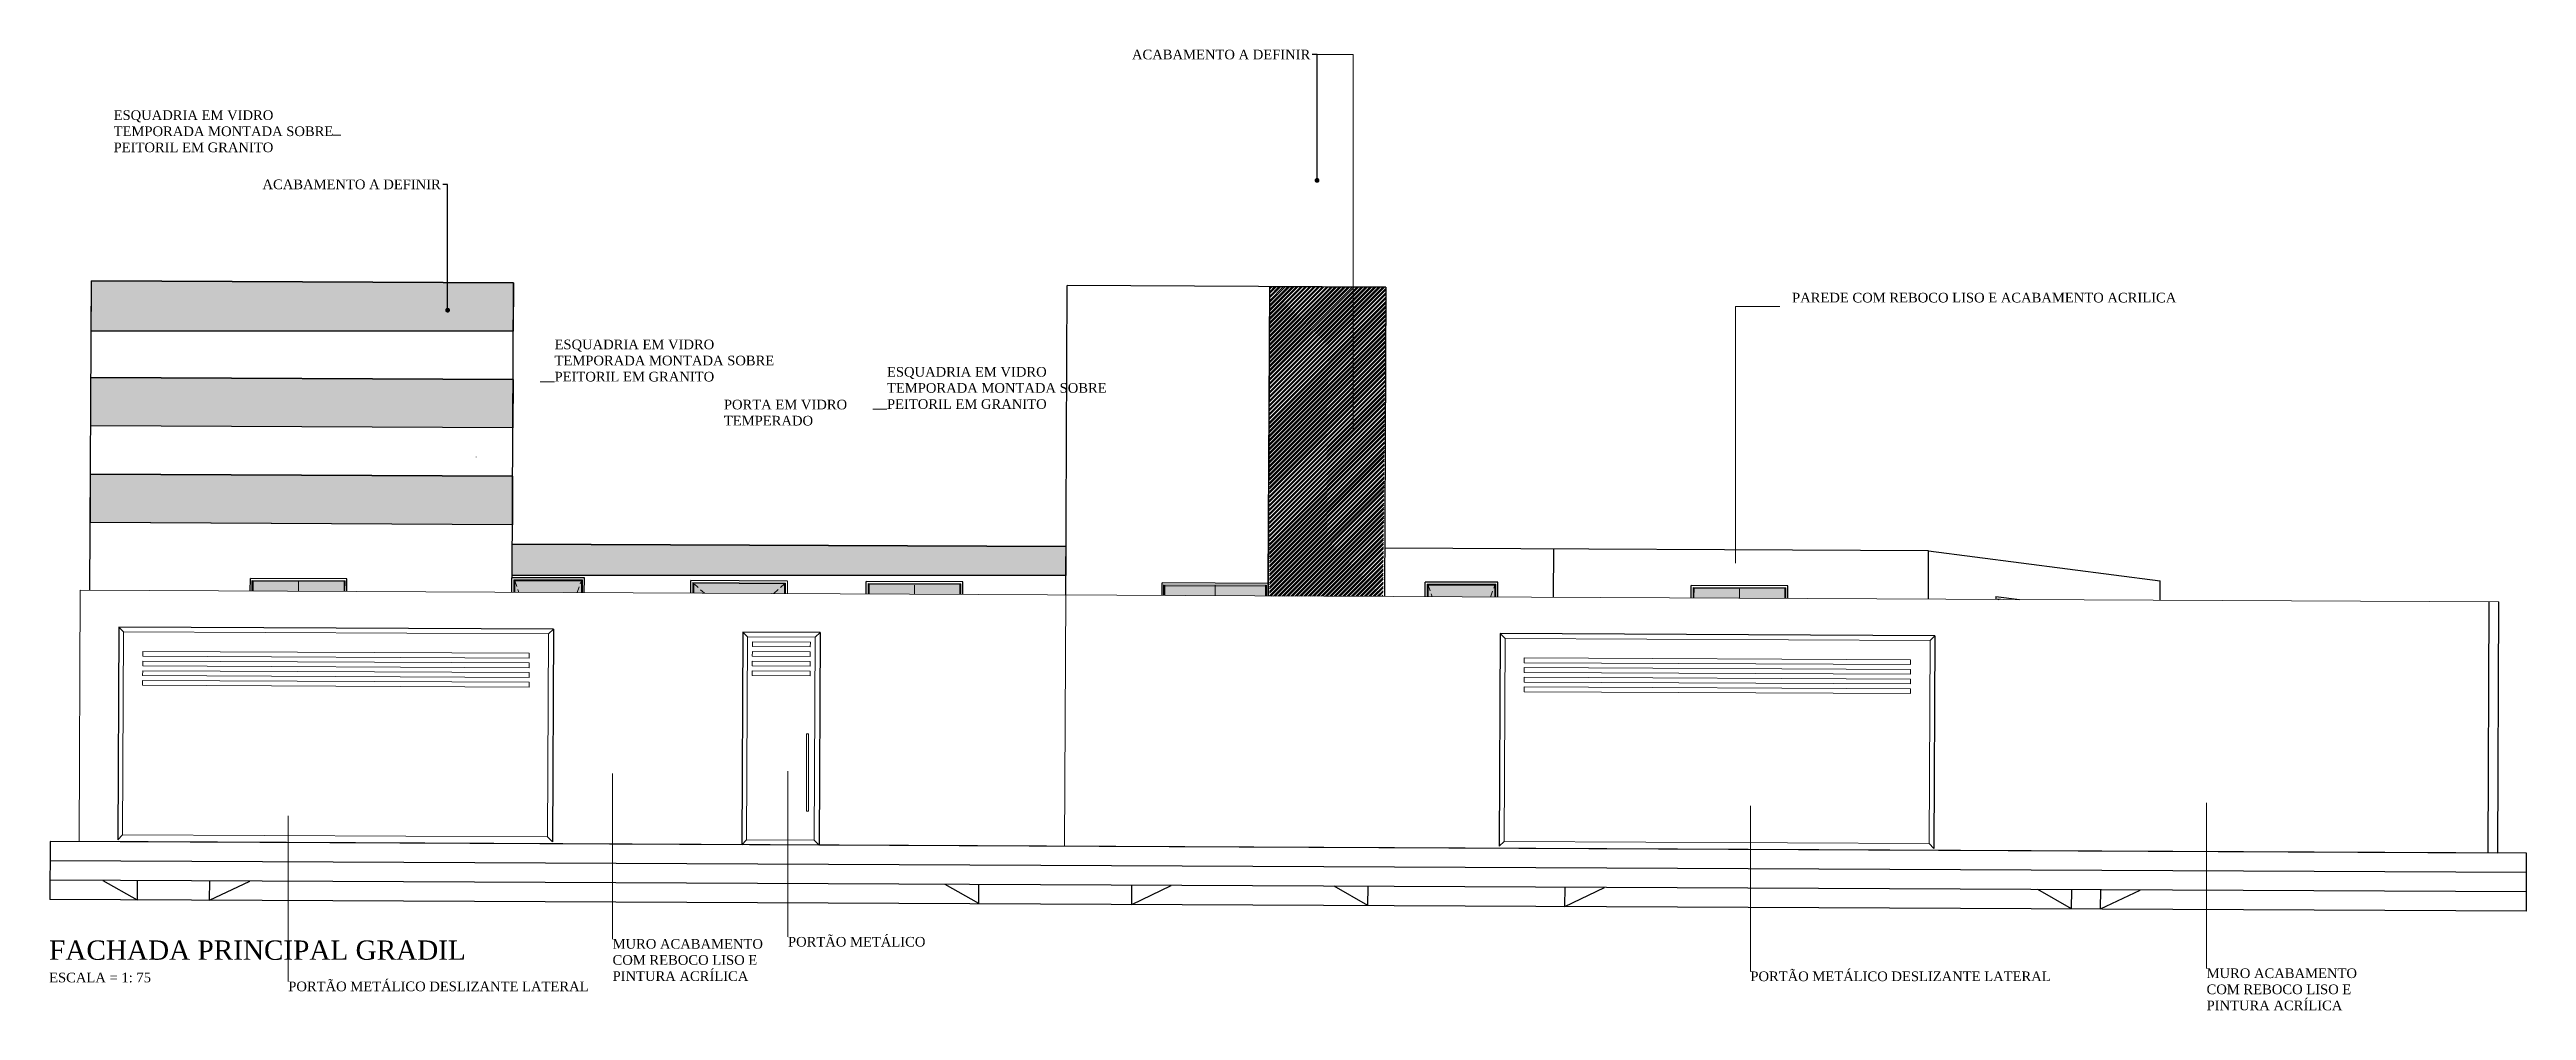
# Model space of a CAD drawing. Header units: millimetres. Extents: x 103208 to 171806, y -164 to 10038.
# Drawn here: x 122349 to 124913, y 2420 to 3414 of the extents above; entities that cross this region are included whole.
import ezdxf
from ezdxf import colors
from ezdxf.entities.mleader import LeaderData, LeaderLine
from ezdxf.math import Vec2, Vec3

# ---------------------------------------------------------------- set-up
doc = ezdxf.new("R2010")
doc.units = ezdxf.units.MM
doc.linetypes.add('HIDDEN', pattern=[9.525, 6.35, -3.175])
for name, color, linetype in [('01', 1, 'Continuous'), ('ACESSORIOS', 2, 'Continuous'), ('Grama', 84, 'Continuous'), ('JANELA', 2, 'Continuous'), ('Texto', 2, 'Continuous')]:
    doc.layers.add(name, color=color, linetype=linetype)
for name, color, linetype, lineweight in [('Fachadas - Varanda', 3, 'Continuous', 30), ('Hachura', 1, 'Continuous', 9), ('MURO', 3, 'Continuous', 0), ('Pilares Sub-solo', 7, 'Continuous', 70), ('Pisos Externos', 15, 'Continuous', 9), ('Portas - Janelas', 2, 'Continuous', 20), ('Projeção Portas', 55, 'HIDDEN', 5)]:
    doc.layers.add(name, color=color, linetype=linetype, lineweight=lineweight)
doc.styles.get("Standard").update_dxf_attribs({"font": 'arial.ttf'})
doc.styles.add('Valéria', font='romantic.ttf', dxfattribs={"height": 10})

msp = doc.modelspace()

# ---------------------------------------------------------------- texts
at = {"char_height": 10, "attachment_point": 1}
for s, insert, width in [('{\\fRomantic|b0|i0|c2|p2;\\C2;ESQUADRIA EM VIDRO \\PTEMPORADA MONTADA SOBRE\\PPEITORIL EM GRANITO}', (122414.89095, 3350.99573), 224.6255116), ('{\\fRomantic|b0|i0|c2|p2;\\C2;PAREDE COM REBOCO LISO E ACABAMENTO ACRILICA}', (124152.38456, 3162.22289, -768.95785), 395.0177353), ('{\\fRomantic|b0|i0|c2|p2;\\C2;ESQUADRIA EM VIDRO \\PTEMPORADA MONTADA SOBRE\\PPEITORIL EM GRANITO}', (122871.3102, 3113.81058, 81487.70464), 224.6255116), ('{\\fRomantic|b0|i0|c2|p2;\\C2;ESQUADRIA EM VIDRO \\PTEMPORADA MONTADA SOBRE\\PPEITORIL EM GRANITO}', (123215.45145, 3085.46355), 224.6255116), ('{\\fRomantic|b0|i0|c2|p2;\\C2;PORTA EM VIDRO\\PTEMPERADO}', (123046.60956, 3051.61089, 2382.7861), 125.3482265), ('{\\fRomantic|b0|i0|c2|p2;\\C2;MURO ACABAMENTO COM REBOCO LISO E PINTURA ACRÍLICA}', (122931.38179, 2493.70918, -623.70094), 156.3279308), ('{\\fRomantic|b0|i0|c2|p2;\\C2;PORTÃO METÁLICO}', (123112.98322, 2495.90204, -623.70094), 142.6991076), ('{\\fRomantic|b0|i0|c2|p2;\\C2;PORTÃO METÁLICO DESLIZANTE LATERAL}', (124109.22682, 2460.16591), 309.1780993), ('{\\fRomantic|b0|i0|c2|p2;\\C2;MURO ACABAMENTO COM REBOCO LISO E PINTURA ACRÍLICA}', (124581.4852, 2463.35056), 156.3279308), ('{\\fRomantic|b0|i0|c2|p2;\\C2;PORTÃO METÁLICO DESLIZANTE LATERAL}', (122595.67086, 2449.72919), 309.1780993)]:
    msp.add_mtext(s, dxfattribs=dict(at, insert=insert, width=width))
at = {"layer": 'Texto', "insert": (122348.1139, 2492.22991), "char_height": 10, "attachment_point": 1, "style": 'Valéria'}
msp.add_mtext('{\\H2x;\\C5;FACHADA PRINCIPAL GRADIL\\P\\H0.5x;\\C2;ESCALA = 1: 75}', dxfattribs=at)

# ---------------------------------------------------------------- blocks, each defined once
blk = doc.blocks.new('_Dot')
at = {"color": 0, "linetype": 'ByBlock', "lineweight": -2}
blk.add_line((-0.5, 0), (-1, 0), dxfattribs=at)
at = {"color": 0, "linetype": 'ByBlock', "const_width": 0.5}
blk.add_lwpolyline([(-0.25, 0, 1), (0.25, 0, 1)], format="xyb", close=True, dxfattribs=at)

# ---------------------------------------------------------------- hatches: boundary and pattern name
h = msp.add_hatch()
h.set_pattern_fill('ANGLE', color=42)
h.set_pattern_definition([(0, (5726.867, -13.8403), (0, 6.985), [5.08, -1.905]), (90, (5726.867, -13.8403), (-6.985, 4e-16), [5.08, -1.905])])
h.paths.add_polyline_path([(122391.90648, 3174.43072), (122828.90152, 3172.34778), (122828.66319, 3122.34835), (122391.68496, 3122.34835)])
h.paths.add_polyline_path([(122391.42984, 3074.43185), (122828.42487, 3072.34891), (122828.18655, 3022.34948), (122391.19151, 3024.43242)])
h.paths.add_polyline_path([(122390.95319, 2974.43299), (122827.94823, 2972.35005), (122827.7099, 2922.35062), (122390.95319, 2924.43242)])
h = msp.add_hatch()
h.set_pattern_fill('STEEL', color=42)
h.set_pattern_definition([(45, (5726.8673, -13.8403), (-2.24506403, 2.24506403), []), (45, (5726.8673, -12.253), (-2.24506403, 2.24506403), [])])
h.paths.add_polyline_path([(123611.69262, 3168.6166), (123731.99126, 3168.0432), (123728.88666, 2848.33447), (123611.35256, 2848.33447)])
h = msp.add_hatch()
h.set_pattern_fill('ANGLE', color=42)
h.set_pattern_definition([(0, (5726.2954, -133.839), (0, 6.985), [5.08, -1.905]), (90, (5726.2954, -133.839), (-6.985, 4e-16), [5.08, -1.905])])
h.paths.add_polyline_path([(122828.12546, 2901.87897), (123401.06294, 2899.14806), (123400.72049, 2870.46956), (122827.76999, 2870.46956)])
at = {"layer": 'Grama', "transparency": 33554559}
h = msp.add_hatch(dxfattribs=at)
h.set_pattern_fill('AR-RROOF', color=33, scale=0.4, angle=45)
h.set_pattern_definition([(45, (2223.852, 0), (8.6210459, 22.9894557), [152.4, -20.32, 50.8, -10.16]), (45, (2229.814, 13.147), (-16.7391974, 2.3707876), [30.48, -3.3528, 60.96, -7.62]), (45, (2221.337, 9.699), (32.5444482, 42.17128274), [81.28, -14.224, 40.64, -10.16])])
h.paths.add_polyline_path([(122559.42696, 2863.62871), (122653.37823, 2863.62871), (122653.37823, 2853.18077), (122559.42696, 2853.18077)])
h.paths.add_polyline_path([(122830.18152, 2864.3524), (122899.15636, 2864.3524), (122899.15636, 2852.00927), (122830.18152, 2852.00927)])
h.paths.add_polyline_path([(123015.42178, 2861.45521), (123109.37305, 2861.45521), (123109.37305, 2851.00727), (123015.42178, 2851.00727)])
h.paths.add_polyline_path([(123197.01972, 2860.58962), (123290.97099, 2860.58962), (123290.97099, 2850.14169), (123197.01972, 2850.14169)])
h.paths.add_polyline_path([(123503.21624, 2859.13013), (123607.1674, 2859.13013), (123607.1674, 2848.63454), (123503.21624, 2848.63454)])
h.paths.add_polyline_path([(123775.72088, 2859.84549), (123844.69573, 2859.84549), (123844.69573, 2847.50236), (123775.72088, 2847.50236)])
h.paths.add_polyline_path([(124050.88688, 2856.51966), (124144.83814, 2856.51966), (124144.83814, 2846.07173), (124050.88688, 2846.07173)])

# ---------------------------------------------------------------- linework, layer by layer
for p, q in [((122390.38122, 2854.43435, 9056.04215), (122391.90648, 3174.43072, 9056.04215)), ((122828.90152, 3172.34778, 1586.93176), (122391.90648, 3174.43072)), ((122827.44776, 2867.3524, 9056.04215), (122828.90152, 3172.34778, 9056.04215)), ((123400.46974, 2849.61976, 9056.04215), (123401.99501, 3169.61613, 9056.04215)), ((123731.99126, 3168.0432, 4866.46968), (123401.99501, 3169.61613, 3668.10016)), ((123610.22933, 2861.62009, 4429.60952), (123611.69262, 3168.6166, 4429.60952)), ((122828.66319, 3122.34835, 1586.93176), (122391.66816, 3122.34835)), ((122828.42487, 3072.34891, 1586.93176), (122391.42984, 3074.43185)), ((122828.18655, 3022.34948, 1586.93176), (122391.19151, 3024.43242)), ((122827.94823, 2972.35005, 1586.93176), (122390.95319, 2974.43299)), ((122827.7099, 2922.35062, 1586.93176), (122390.71487, 2924.43356)), ((123400.70807, 2899.61919, 3668.10016), (122827.61458, 2902.35084, 1586.93176)), ((124293.69792, 2895.36275, 6910.96071), (123730.70432, 2898.04626, 4866.46968)), ((123905.46401, 2847.2127, 9056.04215), (123905.70233, 2897.21214, 9056.04215)), ((124293.4596, 2845.36332, 9056.04215), (124293.69792, 2895.36275, 9056.04215)), ((124293.57555, 2895.37864, 6906.34034), (124533.5522, 2864.21915, 15967.00286)), ((123400.56507, 2869.61953, 3668.10016), (122827.45856, 2869.61953, 1586.36506)), ((124533.45687, 2844.21937, 9056.04215), (124533.5522, 2864.21915, 9056.04215)), ((122349.1424, 2594.62796), (122348.85641, 2534.62864)), ((124882.91361, 2582.55073, -145.25691), (122349.1424, 2594.62796, -9346.55598)), ((124912.62728, 2582.4091, 9163.94628), (122349.1424, 2594.62796, -145.25691)), ((124882.91361, 2582.55073, 9056.04215), (122379.14205, 2594.48497, -36.31423)), ((124912.53196, 2562.40933, 9163.94628), (122349.04707, 2574.62819, -145.25691)), ((124912.62728, 2522.40842, 9273.92752), (124912.62728, 2582.4091, 9273.92752)), ((124912.43663, 2542.40956, 9163.94628), (122348.95174, 2554.62842, -145.25691)), ((122439.58692, 2533.78427, 28.56648), (122404.23432, 2553.953, -209.10408)), ((122514.26617, 2533.84022, 564.36539), (122555.85671, 2553.6422, 823.99641)), ((123310.47293, 2530.35655, 3346.81352), (123275.67086, 2550.21121, 3112.84408)), ((123468.80602, 2529.60185, 3921.62405), (123509.74888, 2549.09547, 4177.21197)), ((123713.32361, 2528.43636, 16202.24916), (123678.52154, 2548.29102, 15968.27972)), ((123917.32472, 2527.46399, 16834.12915), (123958.26758, 2546.95761, 17089.71707)), ((124441.7722, 2524.96421, 18847.58402), (124406.97013, 2544.81887, 18613.61457)), ((124471.77186, 2524.82121, 18847.58402), (124512.71472, 2544.31483, 19103.17194)), ((124912.62728, 2522.40842, 9273.92752), (122348.85641, 2534.62864, -36.31423))]:
    msp.add_line(p, q)
msp.add_lwpolyline([(122391.90648, 3174.43072), (122828.90152, 3172.34778), (122828.66319, 3122.34835), (122391.68496, 3122.34835)], close=True)
for points, elevation in [([(123610.27497, 2848.61972), (123611.69262, 3168.6166), (123731.99126, 3168.0432), (123730.46599, 2848.04683)], 4429.60952), ([(122439.58692, 2533.78427), (122439.68225, 2553.78404)], 28.56648), ([(122514.26617, 2533.84022), (122514.3615, 2553.83999)], 564.36539), ([(123310.47293, 2530.35655), (123310.56678, 2550.04488)], 3346.81352), ([(123468.80602, 2529.60185), (123468.89987, 2549.29018)], 3921.62405), ([(123713.32361, 2528.43636), (123713.41746, 2548.12469)], 16202.24916), ([(123917.32472, 2527.46399), (123917.42004, 2547.46376)], 16834.12915), ([(124441.7722, 2524.96421), (124441.86605, 2544.65253)], 18847.58402), ([(124471.77186, 2524.82121), (124471.8657, 2544.50954)], 18847.58402)]:
    msp.add_lwpolyline(points, dxfattribs=dict(elevation=elevation))
for points, elevation in [([(122391.42984, 3074.43185), (122828.42487, 3072.34891), (122828.18655, 3022.34948), (122391.19151, 3024.43242)], 0), ([(122390.95319, 2974.43299), (122827.94823, 2972.35005), (122827.7099, 2922.35062), (122390.95319, 2924.43242)], 0), ([(122827.61458, 2902.35084), (123400.70807, 2899.61919), (123400.56507, 2869.61953), (122827.61458, 2869.61953)], 1586.93176)]:
    msp.add_lwpolyline(points, close=True, dxfattribs=dict(elevation=elevation))
at = {"layer": '01'}
for p, q in [((122558.37931, 2853.63359, 9056.04215), (122558.43174, 2864.63346, 9056.04215)), ((122654.37822, 2853.17601, 9056.04215), (122654.43065, 2864.17588, 9056.04215)), ((123502.16859, 2849.13501, 12483.37898), (123502.22102, 2860.13489, 12483.37898))]:
    msp.add_line(p, q, dxfattribs=at)
at = {"layer": 'ACESSORIOS'}
for p, q in [((122656.44016, 2866.16633, 965.95846), (122556.4413, 2866.64297, 602.81618)), ((122656.3782, 2853.16647, 9056.04215), (122656.44016, 2866.16633, 9056.04215)), ((122827.15691, 2852.35246, 1587.00338), (122827.18766, 2867.3524, 1587.00338)), ((122902.18851, 2867.35192, 5201.76298), (122827.18766, 2867.3524, 1587.00338)), ((122902.15634, 2851.99497, 1587.00338), (122902.18782, 2867.3524, 1587.00338)), ((123112.43498, 2863.99283, 2621.88725), (123012.43612, 2864.46947, 2258.74497)), ((123193.97209, 2850.60403, 9056.04215), (123194.03405, 2863.60388, 9056.04215)), ((123294.03292, 2863.12724, 3281.35363), (123194.03405, 2863.60388, 2918.21135)), ((123293.97095, 2850.12739, 9056.04215), (123294.03292, 2863.12724, 9056.04215)), ((123500.16861, 2849.14455, 9056.04215), (123500.23057, 2862.1444, 9056.04215)), ((123610.16736, 2848.62024, 9056.04215), (123610.22933, 2861.62009, 9056.04215)), ((123772.69628, 2847.84554, 5020.69559), (123772.72703, 2862.84549, 5020.69559)), ((123847.72788, 2862.84501, 8635.45518), (123772.72703, 2862.84549, 5020.69559)), ((123847.6957, 2847.48806, 5020.69559), (123847.72718, 2862.84549, 5020.69559)), ((124047.83924, 2846.53407, 8106.87756), (124047.90121, 2859.53392, 8106.87756)), ((124147.90007, 2859.05728, 2332.18904), (124047.90121, 2859.53392, 1969.04676)), ((124147.83811, 2846.05743, 8106.87756), (124147.90007, 2859.05728, 8106.87756)), ((124363.44288, 2848.06177, 3375.00113), (124387.68406, 2844.9142, 4290.26174)), ((124363.44288, 2848.06177, 5231.5229), (124363.44288, 2845.02975, 5246.14077)), ((122420.19026, 2816.43665, 9201.29906), (122419.14164, 2596.43915, 9201.29906)), ((122870.18514, 2814.29175, 10944.382), (122420.19026, 2816.43665, 9310.24175)), ((122420.19026, 2816.43665, 9201.29906), (122425.16637, 2811.41288, 9201.29906)), ((122865.16137, 2809.31564, 9201.29906), (122870.18514, 2814.29175, 9201.29906)), ((122870.18514, 2814.29175, 9201.29906), (122869.13652, 2594.29425, 9201.29906)), ((123066.18321, 2811.21268, 2454.84299), (123065.13459, 2591.21518, 2454.84299)), ((123146.1823, 2810.83137, 5200.19862), (123066.18321, 2811.21268, 4909.6848)), ((123071.15932, 2806.18891, 2454.84299), (123066.18321, 2811.21268, 2454.84299)), ((123141.15852, 2805.85526, 5182.0415), (123146.1823, 2810.83137, 5200.19862)), ((123146.1823, 2810.83137, 2454.84299), (123145.13368, 2590.83387, 2454.84299)), ((123850.27376, 2809.62015, 12869.39922), (123849.22514, 2589.62265, 12869.39922)), ((124300.26865, 2807.47525, 14612.48216), (123850.27376, 2809.62015, 12978.34191)), ((123850.27376, 2809.62015, 12869.39922), (123855.24987, 2804.59638, 12869.39922)), ((124295.24487, 2802.49914, 12869.39922), (124300.26865, 2807.47525, 12869.39922)), ((124300.26865, 2807.47525, 12869.39922), (124299.22003, 2587.47775, 12869.39922)), ((122419.14164, 2596.43915, 9201.29906), (122424.16541, 2601.41526, 9201.29906)), ((122869.13652, 2594.29425, 9201.29906), (122864.16041, 2599.31802, 9201.29906)), ((123065.13459, 2591.21518, 2454.84299), (123070.15836, 2596.19129, 2454.84299)), ((123145.13368, 2590.83387, 2454.84299), (123140.15757, 2595.85764, 2454.84299)), ((123849.22514, 2589.62265, 12869.39922), (123854.24892, 2594.59876, 12869.39922)), ((124299.22003, 2587.47775, 12869.39922), (124294.24392, 2592.50152, 12869.39922))]:
    msp.add_line(p, q, dxfattribs=at)
at = {"layer": 'Fachadas - Varanda'}
for p, q in [((123012.37415, 2851.46962, 9056.04215), (123012.43612, 2864.46947, 9056.04215)), ((124872.91373, 2582.5984, 9056.04215), (124874.153, 2842.59545, 9056.04215)), ((124882.91361, 2582.55073, 9056.04215), (124884.15289, 2842.54778, 9056.04215))]:
    msp.add_line(p, q, dxfattribs=at)
at = {"layer": 'Hachura'}
for p, q in [((122654.43065, 2864.17588, 958.69562), (122558.43174, 2864.63346, 610.07903)), ((122829.1569, 2852.34292, 1587.00338), (122829.18357, 2865.3524, 1587.00338)), ((122900.18372, 2865.3524, 106570.76368), (122829.18357, 2865.3524, 106570.76368)), ((122900.15635, 2852.00451, 1587.00338), (122900.18372, 2865.3524, 1587.00338)), ((123014.37413, 2851.46009, 9056.04215), (123014.42656, 2862.45996, 9056.04215)), ((123110.42547, 2862.00238, 2614.62441), (123014.42656, 2862.45996, 2266.00782)), ((123110.37304, 2851.00251, 9056.04215), (123110.42547, 2862.00238, 9056.04215)), ((123195.97207, 2850.5945, 9056.04215), (123196.0245, 2861.59437, 9056.04215)), ((123292.02341, 2861.1368, 3274.09079), (123196.0245, 2861.59437, 2925.4742)), ((123291.97098, 2850.13692, 9056.04215), (123292.02341, 2861.1368, 9056.04215)), ((123608.21981, 2859.62964, 4422.34667), (123502.22102, 2860.13489, 4037.41586)), ((123608.16738, 2848.62977, 9056.04215), (123608.21981, 2859.62964, 9056.04215)), ((123774.69626, 2847.83601, 5020.69559), (123774.72293, 2860.84549, 5020.69559)), ((123845.72308, 2860.84549, 110004.45588), (123774.72293, 2860.84549, 110004.45588)), ((123845.69572, 2847.49759, 5020.69559), (123845.72308, 2860.84549, 5020.69559)), ((124049.83922, 2846.52454, 8106.87756), (124049.89165, 2857.52441, 8106.87756)), ((124145.89056, 2857.06684, 2324.9262), (124049.89165, 2857.52441, 1976.30961)), ((124145.83813, 2846.06696, 8106.87756), (124145.89056, 2857.06684, 8106.87756)), ((124365.44288, 2845.78529, 3460.23726), (124371.55973, 2844.99106, 3691.18772)), ((124365.44288, 2845.78529, 5242.49816), (124365.44288, 2844.7769, 5247.35979)), ((122425.16637, 2811.41288, 9201.29906), (122424.16541, 2601.41526, 9201.29906)), ((122865.16137, 2809.31564, 10926.22489), (122425.16637, 2811.41288, 9328.39886)), ((122865.16137, 2809.31564, 9201.29906), (122864.16041, 2599.31802, 9201.29906)), ((123071.15932, 2806.18891, 2454.84299), (123070.15836, 2596.19129, 2454.84299)), ((123141.15852, 2805.85526, 5182.0415), (123071.15932, 2806.18891, 4927.84191)), ((123141.15852, 2805.85526, 2454.84299), (123140.15757, 2595.85764, 2454.84299)), ((123855.24987, 2804.59638, 12869.39922), (123854.24892, 2594.59876, 12869.39922)), ((124295.24487, 2802.49914, 14594.32505), (123855.24987, 2804.59638, 12996.49902)), ((124295.24487, 2802.49914, 12869.39922), (124294.24392, 2592.50152, 12869.39922)), ((122864.16041, 2599.31802, 10926.22489), (122424.16541, 2601.41526, 9328.39886)), ((123140.15757, 2595.85764, 5182.0415), (123070.15836, 2596.19129, 4927.84191)), ((124294.24392, 2592.50152, 14594.32505), (123854.24892, 2594.59876, 12996.49902))]:
    msp.add_line(p, q, dxfattribs=at)
at = {"layer": 'JANELA'}
for p, q in [((122556.37933, 2853.64312, 9056.04215), (122556.4413, 2866.64297, 9056.04215)), ((123610.22933, 2861.62009, 4429.60952), (123500.23057, 2862.1444, 4030.15301))]:
    msp.add_line(p, q, dxfattribs=at)
at = {"layer": 'MURO'}
for p, q in [((122380.38133, 2854.48201), (122379.14205, 2594.48497)), ((124884.15289, 2842.54778, 9056.04215), (122380.38133, 2854.48201, -36.31423)), ((123400.46974, 2849.61976, 3668.10016), (123399.23047, 2589.62271, 3668.10016))]:
    msp.add_line(p, q, dxfattribs=at)
at = {"layer": 'Pisos Externos'}
for p, q in [((123660.6753, 3408.59073, 3915.61449), (123698.05748, 3408.59073, 3915.61449)), ((123698.05748, 3408.59073, 3915.61449), (123698.05748, 3019.29296, 3915.61449)), ((122641.64039, 3325.40205), (122650.11773, 3325.11964)), ((124139.81326, 3148.12131, -768.95785), (124093.68429, 3148.12131, -768.95785)), ((124093.68429, 3148.12131, -768.95785), (124093.68429, 2882.47632, -768.95785)), ((122871.3102, 3070.27015, 81487.70464), (122856.28746, 3070.27015, 81487.70464)), ((123215.45145, 3041.92311), (123200.7746, 3041.92311)), ((122790.22336, 2992.53009, -768.95785), (122790.22336, 2992.01988, -768.95785)), ((122654.42588, 2863.17589, 958.69562), (122558.42697, 2863.63347, 610.07903)), ((122559.3793, 2853.62882, 9056.04215), (122559.43173, 2864.6287, 9056.04215)), ((122606.43119, 2864.40467, 784.38732), (122606.37876, 2853.4048, 784.38732)), ((122653.37823, 2853.18077, 9056.04215), (122653.43066, 2864.18065, 9056.04215)), ((122900.18167, 2864.3524, 106570.76368), (122829.18152, 2864.3524, 106570.76368)), ((122830.15689, 2852.33816, 1587.00338), (122830.18357, 2865.3524, 1587.00338)), ((122899.15636, 2852.00927, 1587.00338), (122899.18371, 2865.3524, 1587.00338)), ((123110.4207, 2861.00239, 2614.62441), (123014.42179, 2861.45997, 2266.00782)), ((123015.37412, 2851.45532, 9056.04215), (123015.42655, 2862.45519, 9056.04215)), ((123109.37305, 2851.00727, 9056.04215), (123109.42548, 2862.00715, 9056.04215)), ((123292.01864, 2860.13681, 3274.09079), (123196.01973, 2860.59439, 2925.4742)), ((123196.97206, 2850.58973, 9056.04215), (123197.02449, 2861.58961, 9056.04215)), ((123244.01919, 2860.3656, 3099.78249), (123243.97152, 2850.36571, 3099.78249)), ((123290.97099, 2850.14169, 9056.04215), (123291.02342, 2861.14156, 9056.04215)), ((123608.21505, 2858.62966, 4422.34667), (123502.21625, 2859.1349, 4037.41586)), ((123503.16858, 2849.13025, 12483.37898), (123503.22101, 2860.13012, 12483.37898)), ((123555.22042, 2859.88227, 4229.88127), (123555.16799, 2848.88239, 4229.88127)), ((123607.1674, 2848.63454, 9056.04215), (123607.21983, 2859.63441, 9056.04215)), ((123845.72103, 2859.84549, 110004.45588), (123774.72088, 2859.84549, 110004.45588)), ((123775.69626, 2847.83124, 5020.69559), (123775.72293, 2860.84549, 5020.69559)), ((123844.69573, 2847.50236, 5020.69559), (123844.72308, 2860.84549, 5020.69559)), ((124145.8858, 2856.06685, 2324.9262), (124049.88689, 2856.52443, 1976.30961)), ((124050.83921, 2846.51977, 8106.87756), (124050.89164, 2857.51965, 8106.87756)), ((124097.88634, 2856.29564, 2150.6179), (124097.83868, 2846.29575, 2150.6179)), ((124144.83814, 2846.07173, 8106.87756), (124144.89057, 2857.0716, 8106.87756)), ((124365.44288, 2844.7769, 3465.09889), (124366.44288, 2844.64705, 3502.85532)), ((124366.44288, 2845.65545, 5243.12416), (124366.44288, 2844.64705, 5247.98579)), ((123076.13543, 2801.16513, 2454.84299), (123076.1116, 2796.16519, 2454.84299)), ((123136.11091, 2795.8792, 5163.88439), (123076.1116, 2796.16519, 4945.99902)), ((123136.13475, 2800.87915, 5163.88439), (123076.13543, 2801.16513, 4945.99902)), ((123136.13475, 2800.87915, 2454.84299), (123136.11091, 2795.8792, 2454.84299)), ((122444.97548, 2771.318, 9201.29906), (122444.95165, 2766.31806, 9201.29906)), ((122844.97094, 2769.41142, 10853.59643), (122444.97548, 2771.318, 9401.02732)), ((122445.02315, 2781.31789, 9201.29906), (122444.99931, 2776.31794, 9201.29906)), ((122844.99477, 2774.41136, 10853.59643), (122444.99931, 2776.31794, 9401.02732)), ((122845.0186, 2779.41131, 10853.59643), (122445.02315, 2781.31789, 9401.02732)), ((122445.07081, 2791.31777, 9201.29906), (122445.04698, 2786.31783, 9201.29906)), ((122845.04243, 2784.41125, 10853.59643), (122445.04698, 2786.31783, 9401.02732)), ((122845.06627, 2789.41119, 10853.59643), (122445.07081, 2791.31777, 9401.02732)), ((122844.97094, 2769.41142, 9201.29906), (122844.9471, 2764.41148, 9201.29906)), ((122845.0186, 2779.41131, 9201.29906), (122844.99477, 2774.41136, 9201.29906)), ((122845.06627, 2789.41119, 9201.29906), (122845.04243, 2784.41125, 9201.29906)), ((123075.99244, 2771.16547, 2454.84299), (123075.9686, 2766.16553, 2454.84299)), ((123135.99175, 2770.87949, 5163.88439), (123075.99244, 2771.16547, 4945.99902)), ((123076.0401, 2781.16536, 2454.84299), (123076.01627, 2776.16542, 2454.84299)), ((123136.01559, 2775.87943, 5163.88439), (123076.01627, 2776.16542, 4945.99902)), ((123136.03942, 2780.87937, 5163.88439), (123076.0401, 2781.16536, 4945.99902)), ((123076.08776, 2791.16525, 2454.84299), (123076.06393, 2786.1653, 2454.84299)), ((123136.06325, 2785.87932, 5163.88439), (123076.06393, 2786.1653, 4945.99902)), ((123136.08708, 2790.87926, 5163.88439), (123076.08776, 2791.16525, 4945.99902)), ((123135.99175, 2770.87949, 2454.84299), (123135.96792, 2765.87954, 2454.84299)), ((123136.03942, 2780.87937, 2454.84299), (123136.01559, 2775.87943, 2454.84299)), ((123136.08708, 2790.87926, 2454.84299), (123136.06325, 2785.87932, 2454.84299)), ((123875.10665, 2774.50139, 12869.39922), (123875.08282, 2769.50145, 12869.39922)), ((124275.07828, 2767.59487, 14521.69659), (123875.08282, 2769.50145, 13069.12748)), ((124275.10211, 2772.59481, 14521.69659), (123875.10665, 2774.50139, 13069.12748)), ((123875.15432, 2784.50128, 12869.39922), (123875.13048, 2779.50133, 12869.39922)), ((124275.12594, 2777.59475, 14521.69659), (123875.13048, 2779.50133, 13069.12748)), ((124275.14977, 2782.5947, 14521.69659), (123875.15432, 2784.50128, 13069.12748)), ((124275.10211, 2772.59481, 12869.39922), (124275.07828, 2767.59487, 12869.39922)), ((124275.14977, 2782.5947, 12869.39922), (124275.12594, 2777.59475, 12869.39922)), ((122444.92782, 2761.31811, 9201.29906), (122444.90398, 2756.31817, 9201.29906)), ((122844.89944, 2754.41159, 10853.59643), (122444.90398, 2756.31817, 9401.02732)), ((122844.92327, 2759.41154, 10853.59643), (122444.92782, 2761.31811, 9401.02732)), ((122844.9471, 2764.41148, 10853.59643), (122444.95165, 2766.31806, 9401.02732)), ((122844.92327, 2759.41154, 9201.29906), (122844.89944, 2754.41159, 9201.29906)), ((123135.96792, 2765.87954, 5163.88439), (123075.9686, 2766.16553, 4945.99902)), ((123875.01132, 2754.50162, 12869.39922), (123874.98749, 2749.50167, 12869.39922)), ((124274.98295, 2747.59509, 14521.69659), (123874.98749, 2749.50167, 13069.12748)), ((124275.00678, 2752.59504, 14521.69659), (123875.01132, 2754.50162, 13069.12748)), ((123875.05899, 2764.5015, 12869.39922), (123875.03516, 2759.50156, 12869.39922)), ((124275.03061, 2757.59498, 14521.69659), (123875.03516, 2759.50156, 13069.12748)), ((124275.05444, 2762.59492, 14521.69659), (123875.05899, 2764.5015, 13069.12748)), ((124275.00678, 2752.59504, 12869.39922), (124274.98295, 2747.59509, 12869.39922)), ((124275.05444, 2762.59492, 12869.39922), (124275.03061, 2757.59498, 12869.39922)), ((123112.98322, 2495.90204, -623.70094), (123112.98322, 2667.22081, -623.70094)), ((122931.38179, 2493.70918, -623.70094), (122931.38179, 2665.02795, -623.70094)), ((122595.67086, 2449.72919), (122595.67086, 2621.04796)), ((123134.24157, 2625.88618, 5160.0385), (123132.24157, 2625.89571, 5152.77558)), ((124109.22682, 2460.16591), (124109.22682, 2631.48469)), ((124581.4852, 2463.35056), (124581.4852, 2634.66934))]:
    msp.add_line(p, q, dxfattribs=at)
at = {"layer": 'Pisos Externos', "elevation": 5152.77564}
for points in [[(123132.24157, 2705.89568), (123132.24157, 2625.89568)], [(123134.24157, 2625.88618), (123134.24157, 2705.89568), (123132.24157, 2705.89568)]]:
    msp.add_lwpolyline(points, dxfattribs=at)
at = {"layer": 'Portas - Janelas'}
msp.add_line((123112.37302, 2850.99297, 9056.04215), (123112.43498, 2863.99283, 9056.04215), dxfattribs=at)
at = {"layer": 'Projeção Portas'}
for p, q in [((122830.18152, 2864.3524, 1587.00338), (122834.43722, 2852.31776, 14612.18533)), ((122894.77374, 2852.03016, 14923.45047), (122899.18166, 2864.3524, 1587.00338)), ((123015.42178, 2861.45521, 2269.63924), (123026.56447, 2851.40198, 2310.27659)), ((123098.1827, 2851.06061, 2570.35564), (123109.42071, 2861.00716, 2610.99299)), ((123775.72088, 2859.84549, 5020.69559), (123779.97659, 2847.81084, 18045.87753)), ((123840.31311, 2847.52325, 18357.14268), (123844.72103, 2859.84549, 5020.69559))]:
    msp.add_line(p, q, dxfattribs=at)

msp.set_redraw_order([(e.dxf.handle, doc.entitydb.next_handle()) for e in msp.query("TEXT MTEXT ATTDEF DIMENSION ARC_DIMENSION")])  # texts and dimensions are drawn at this point

# ---------------------------------------------------------------- leaders
at = {"layer": 'Pilares Sub-solo'}
ml = msp.add_multileader_mtext('Standard', dxfattribs=at)
ml.set_content('ACABAMENTO A DEFINIR', color=2, style='Valéria')
ml.set_leader_properties(color=15)
ml.set_arrow_properties(name='DOT')
ml.build(insert=Vec2(0, 0))
ml.multileader.update_dxf_attribs({"dogleg_length": 5, "arrow_head_size": 5})
ctx = ml.context
ctx.base_point, ctx.char_height, ctx.arrow_head_size, ctx.plane_origin = Vec3(123471.27589, 3408.59073, 3915.61449), 10, 5, Vec3(123660.6753, 3301.00783, 3915.61449)
ctx.text_align_type = 2
notes = []
notes.append((ctx, [(0, (1, 1, 0), (123660.6753, 3408.59073, 3915.61449), (-1, 0), 5, [(0, [(123660.6753, 3278.50641, 3915.61449)], 0, [])])]))
ctx.mtext.insert, ctx.mtext.alignment, ctx.mtext.flow_direction = Vec3(123653.6753, 3413.69428, 3915.61449), 3, 5
ml = msp.add_multileader_mtext('Standard', dxfattribs=at)
ml.set_content('ACABAMENTO A DEFINIR', color=2, style='Valéria')
ml.set_leader_properties(color=15)
ml.set_arrow_properties(name='DOT')
ml.build(insert=Vec2(0, 0))
ml.multileader.update_dxf_attribs({"dogleg_length": 5, "arrow_head_size": 5})
ctx = ml.context
ctx.base_point, ctx.char_height, ctx.arrow_head_size, ctx.plane_origin = Vec3(122571.20649, 3274.28433), 10, 5, Vec3(122760.6059, 3166.70142)
ctx.text_align_type = 2
notes.append((ctx, [(0, (1, 1, 0), (122760.6059, 3274.28433), (-1, 0), 5, [(0, [(122760.6059, 3144.2)], 0, [])])]))
ctx.mtext.insert, ctx.mtext.alignment, ctx.mtext.flow_direction = Vec3(122753.6059, 3279.38788), 3, 5
for ctx, leaders in notes:
    for number, flags, end, landing, length, lines in leaders:
        leader = LeaderData()
        leader.index, (leader.has_last_leader_line, leader.has_dogleg_vector, leader.attachment_direction) = number, flags
        leader.last_leader_point, leader.dogleg_vector, leader.dogleg_length = Vec3(end), Vec3(landing), length
        for number, points, colour, breaks in lines:
            line = LeaderLine()
            line.index, line.vertices, line.color, line.breaks = number, Vec3.list(points), colors.encode_raw_color(colour), breaks
            leader.lines.append(line)
        ctx.leaders.append(leader)

doc.saveas('drawing.dxf')
